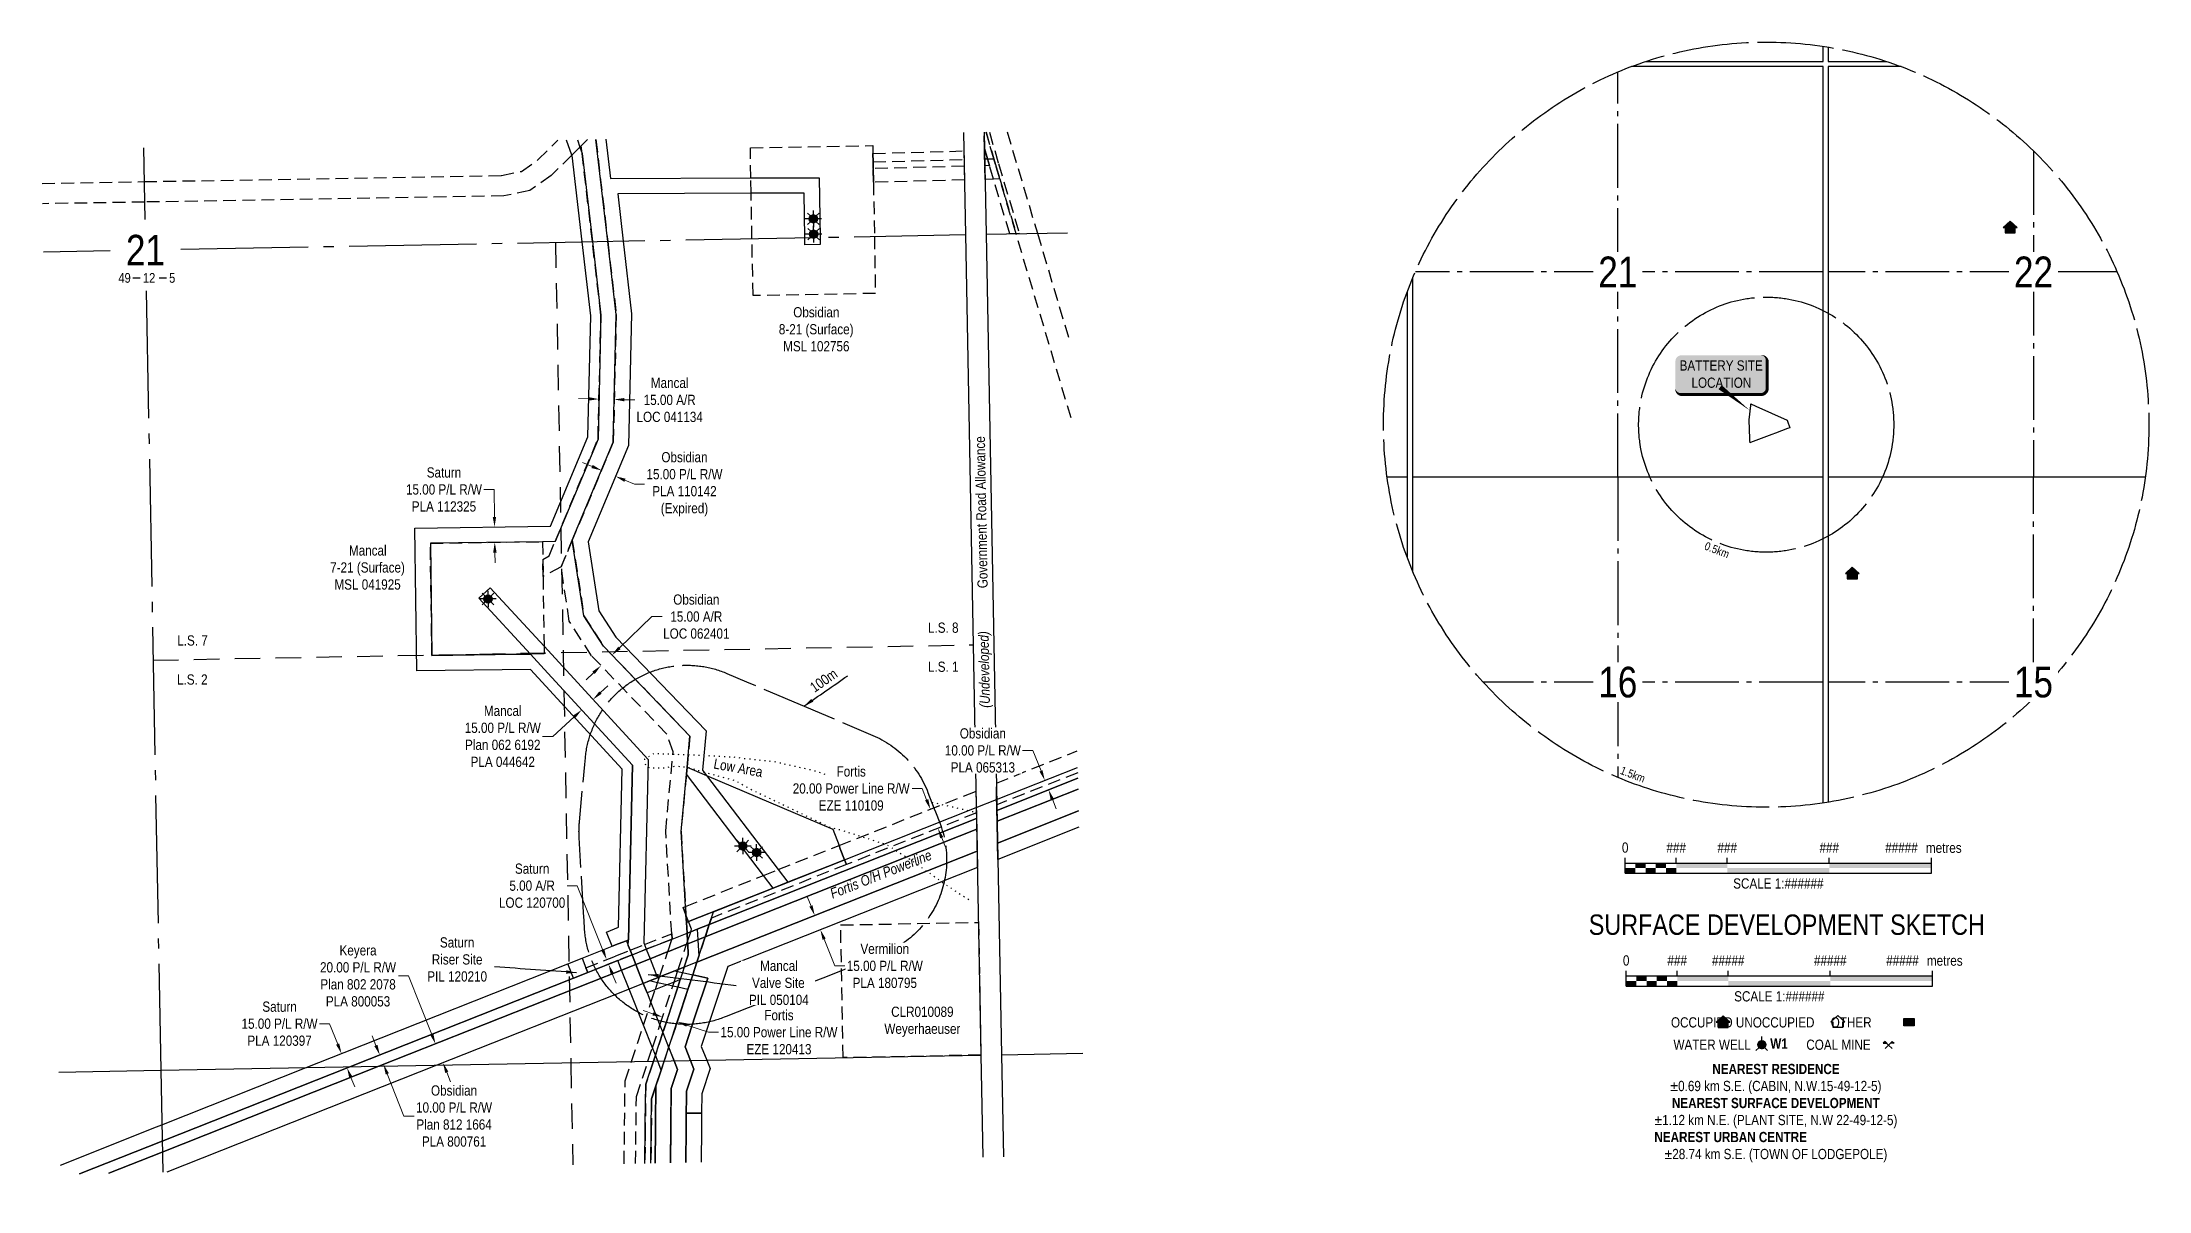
# Model space of a CAD drawing. Extents: x 586081 to 591608, y 5899207 to 5902904.
# Drawn here: x 586920 to 588985, y 5899207 to 5900333 of the extents above; entities that cross this region are included whole.
import ezdxf
from ezdxf.enums import TextEntityAlignment as Align

# ---------------------------------------------------------------- set-up
doc = ezdxf.new("R2010")
doc.units = 0
doc.header["$LTSCALE"] = 5
for name, pattern in [('foc-ACCESSROAD', [3.75, 2.5, -1.25]), ('foc-BUFFER', [16.75, 15, -1.75]), ('foc-FLOWLINE', [3.75, 2.5, -1.25]), ('foc-LSD', [8, 5, -3]), ('foc-QUARTERLINE', [33, 25, -3, 2, -3]), ('foc-TOPO', [1, 0.2, -0.8])]:
    doc.linetypes.add(name, pattern=pattern)
for name, color, linetype in [('10', 1, 'Continuous'), ('9', 3, 'Continuous'), ('AS-POWER', 104, 'foc-POWER'), ('AS-RESIDENCE', 14, 'Continuous'), ('AS-SYMBOL', 7, 'Continuous'), ('AUX-BUFFER', 7, 'foc-BUFFER'), ('C-AR', 13, 'foc-ACCESSROAD'), ('C-RW', 13, 'Continuous'), ('C-WS', 13, 'foc-ACCESSROAD'), ('C-WS-S', 13, 'Continuous'), ('CG-NOTES', 7, 'Continuous'), ('F-AR', 190, 'foc-ACCESSROAD'), ('F-EZE', 190, 'foc-FLOWLINE'), ('F-RW', 190, 'Continuous'), ('F-WS', 190, 'foc-ACCESSROAD'), ('F-WS-S', 190, 'Continuous'), ('L-ROAD-T', 7, 'Continuous'), ('L-SEC', 7, 'Continuous'), ('L-SECLBL', 7, 'Continuous'), ('L-SECQ', 8, 'foc-QUARTERLINE'), ('L-SECTION-LSD', 7, 'foc-LSD'), ('P-PROPOSED', 10, 'Continuous'), ('S-7', 6, 'Continuous'), ('T-LOW-AREA', 48, 'foc-TOPO'), ('T-LOW-AREA-T', 48, 'Continuous'), ('T-WATER-T', 170, 'Continuous')]:
    doc.layers.add(name, color=color, linetype=linetype)
for name, color, linetype, lineweight in [('C-AR-T', 13, 'Continuous', 9), ('C-RW-T', 13, 'Continuous', 9), ('C-WS-T', 13, 'Continuous', 9), ('F-AR-T', 190, 'Continuous', 9), ('F-EZE-T', 190, 'Continuous', 9), ('F-RW-T', 190, 'Continuous', 9), ('F-WS-T', 190, 'Continuous', 9), ('T-TEXT', 48, 'Continuous', 18)]:
    doc.layers.add(name, color=color, linetype=linetype, lineweight=lineweight)
doc.styles.add('100L', font='ARIALN.TTF', dxfattribs={"height": 11})
doc.styles.add('200', font='ARIALN.TTF', dxfattribs={"height": 25})
doc.styles.add('60L', font='ARIALN.TTF', dxfattribs={"height": 7.35})
doc.styles.add('80', font='ARIALN.TTF', dxfattribs={"height": 10})
doc.styles.add('80CG', font='ARIALN.TTF', dxfattribs={"height": 10})
doc.styles.add('80L', font='ARIALN.TTF', dxfattribs={"height": 10})
doc.styles.add('80LS', font='ARIALNI.TTF', dxfattribs={"height": 10})
doc.styles.add('BOLD', font='ARIALNB.TTF')
doc.styles.add('foc-LtypeFont', font='ARIALN.TTF', dxfattribs={"height": 7.35})
doc.styles.add('SIMPLEX', font='ARIALN.TTF')
doc.linetypes.add('foc-POWER', pattern='A,6,-1,["P",foc-LtypeFont,S=0.2,R=0,X=-0.625,Y=-0.75],-1.24,4', length=12.24)
doc.linetypes.add('foc-POWER-NOLINE', pattern='A,0,-4,["P",foc-LtypeFont,S=0.2,R=0,X=-0.625,Y=-0.75],-8.24', length=12.24)
doc.dimstyles.new('CG2011', dxfattribs={"dimscale": 5, "dimtxt": 9, "dimasz": 2, "dimexe": 0.2, "dimexo": 0.0625, "dimgap": 0.5, "dimtad": 0, "dimtih": 1, "dimtoh": 1, "dimzin": 0, "dimdsep": 46, "dimtxsty": '80CG', "dimcen": 0.1, "dimse1": 1, "dimse2": 1, "dimclrd": 256, "dimclrt": 256, "dimaunit": 1, "dimadec": 4, "dimazin": 0, "dimtfac": 0.06, "dimtofl": 0, "dimtmove": 0, "dimatfit": 1, "dimfxl": 0.2, "dimtolj": 1, "dimtzin": 0, "dimlwd": -1, "dimarcsym": 0})
doc.dimstyles.new('Compass 5 000', dxfattribs={"dimscale": 5, "dimtxt": 9, "dimasz": 2, "dimexe": 0.2, "dimexo": 0.0625, "dimgap": 0.5, "dimtad": 0, "dimtih": 1, "dimtoh": 1, "dimzin": 0, "dimdsep": 46, "dimtxsty": '80CG', "dimcen": 0.1, "dimse1": 1, "dimse2": 1, "dimclrd": 256, "dimclrt": 256, "dimaunit": 1, "dimadec": 4, "dimazin": 0, "dimtfac": 0.06, "dimtofl": 0, "dimtmove": 0, "dimatfit": 1, "dimfxl": 0.2, "dimtolj": 1, "dimtzin": 0, "dimlwd": -1, "dimarcsym": 0})

msp = doc.modelspace()

# ---------------------------------------------------------------- texts
at = {"char_height": 8, "attachment_point": 8, "rotation": 338.629081, "style": '60L'}
for s, insert in [('0.5km', (588559.944, 5899831.272)), ('1.5km', (588477.429, 5899611.262))]:
    msp.add_mtext_dynamic_manual_height_columns(s, width=28.39186, gutter_width=47.5, heights=[0], dxfattribs=dict(at, insert=insert))
at = {"color": 3, "insert": (588433.37, 5899477.82), "char_height": 20, "width": 390.0592, "attachment_point": 1, "style": '80CG'}
msp.add_mtext('\\pi2.39659;SURFACE DEVELOPMENT SKETCH', dxfattribs=at)
at = {"layer": 'AS-POWER', "insert": (587690.875, 5899502.454), "char_height": 10, "attachment_point": 1, "rotation": 21.631689, "style": '80L'}
msp.add_mtext_dynamic_manual_height_columns('\\pi0.22053;{\\fArial Narrow|b0|i1|c0|p34;Fortis O/H Powerline}', width=105.27735, gutter_width=50, heights=[0], dxfattribs=at)
at = {"layer": 'AUX-BUFFER', "insert": (587671.359, 5899703.174), "char_height": 10, "attachment_point": 1, "rotation": 34.841275, "style": '80L'}
msp.add_mtext_dynamic_manual_height_columns('100m', width=34.23455, gutter_width=225, heights=[0], dxfattribs=at)
at = {"layer": 'C-WS-T', "insert": (587641.794, 5900073.17), "char_height": 10, "attachment_point": 1, "style": '80L'}
msp.add_mtext_dynamic_manual_height_columns('\\pi14.39516;Obsidian\\P\\pi0.27851;8-21 (Surface)\\P\\pi4.52817;MSL 102756', width=72.62387, gutter_width=50, heights=[0], dxfattribs=at)
at = {"layer": 'CG-NOTES', "insert": (588412.325, 5899331.35), "char_height": 10, "width": 412.39943, "attachment_point": 1, "style": '80CG'}
msp.add_mtext('\\pi144.54897;{\\fArial Narrow|b1|i0|c0|p34;NEAREST RESIDENCE}\\P\\pi103.34842;±0.69 km S.E. (CABIN, N.W.15-49-12-5)\\P\\pi104.93096;{\\fArial Narrow|b1|i0|c0|p34;NEAREST SURFACE DEVELOPMENT}\\P\\pi87.75156;±1.12 km N.E. (PLANT SITE, N.W 22-49-12-5){\\fArial Narrow|b1|i0|c0|p34;\\P\\pi132.1547;NEAREST URBAN CENTRE}\\P\\pi97.61513;±28.74 km S.E. (TOWN OF LODGEPOLE)', dxfattribs=at)
at = {"layer": 'F-RW-T', "insert": (587289.817, 5899455.45), "char_height": 10, "attachment_point": 1, "style": '80L'}
msp.add_mtext_dynamic_manual_height_columns('\\pi20.09775;Saturn\\P\\pi12.17483;Riser Site\\P\\pi7.73076;PIL 120210', width=72.62387, gutter_width=50, heights=[0], dxfattribs=at)
at = {"layer": 'F-WS-T', "insert": (587202.094, 5899839.653), "char_height": 10, "attachment_point": 1, "style": '80L'}
msp.add_mtext_dynamic_manual_height_columns('\\pi18.68915;Mancal\\P\\pi0.31262;7-21 (Surface)\\P\\pi4.49407;MSL 041925', width=72.62387, gutter_width=50, heights=[0], dxfattribs=at)
at = {"layer": 'L-ROAD-T', "style": '80L'}
msp.add_text('Government Road Allowance', height=10, rotation=91.072578, dxfattribs=at).set_placement((587840.379, 5899872.122), align=Align.MIDDLE_CENTER)
at = {"layer": 'T-LOW-AREA-T', "insert": (587579.336, 5899630.851), "char_height": 10, "attachment_point": 1, "rotation": 349.721289, "style": '80L'}
msp.add_mtext_dynamic_manual_height_columns('Low Area', width=47.9854, gutter_width=50, heights=[0], dxfattribs=at)

# ---------------------------------------------------------------- blocks, each defined once
blk = doc.blocks.new('GAS')
h = blk.add_hatch(color=255)
h.dxf.hatch_style = 1
edge = h.paths.add_edge_path()
edge.add_arc((0, 0), 0.9, 0, 360)
for p, q in [((-0.81, 0), (-1.62, 0)), ((-0.57, 0.57), (-1.14, 1.14)), ((0, 0.81), (0, 1.62)), ((0.57, 0.57), (1.14, 1.14)), ((1.62, 0), (0.81, 0)), ((-0.57, -0.57), (-1.14, -1.14)), ((0, -0.81), (0, -1.62)), ((1.14, -1.14), (0.57, -0.57))]:
    blk.add_line(p, q)
blk.add_circle((0, 0), 0.8)
blk = doc.blocks.new('L-SECLBL')
at = {"layer": '9', "color": 7}
for p, q in [((-5.1, -27.8), (-12.3, -27.8)), ((20.7, -27.8), (13.5, -27.8))]:
    blk.add_line(p, q, dxfattribs=at)
at = {"layer": '10', "color": 2, "style": 'SIMPLEX'}
blk.add_attdef('SEC', text='', height=30, dxfattribs=at).set_placement((0, 0), align=Align.MIDDLE)
at = {"layer": '10', "color": 5, "style": '80L'}
blk.add_attdef('TWP', text='', height=9.5, dxfattribs=at).set_placement((-14.4, -27.4), align=Align.MIDDLE_RIGHT)
blk.add_attdef('RGE', text='', height=9.5, dxfattribs=at).set_placement((3.6, -27.4), align=Align.MIDDLE_CENTER)
blk.add_attdef('MER', text='', height=9.5, dxfattribs=at).set_placement((23.2, -27.4), align=Align.MIDDLE_LEFT)
blk = doc.blocks.new('*D372')
at = {"layer": 'F-EZE-T', "transparency": 16777216}
for p, q in [((587518.6, 5899380.4), (587509.1, 5899383.6)), ((587551.9, 5899369.4), (587573, 5899362.4)), ((587573, 5899362.4), (587583, 5899362.4))]:
    blk.add_line(p, q, dxfattribs=at)
for points in [[(587519.2, 5899382), (587518.1, 5899378.9), (587528.1, 5899377.3)], [(587552.5, 5899371), (587551.4, 5899367.8), (587542.5, 5899372.6)]]:
    blk.add_solid(points, dxfattribs=at)
at = {"layer": 'F-EZE-T', "transparency": 16777216, "insert": (587642.2, 5899362.4), "char_height": 10, "attachment_point": 5, "style": '80CG'}
blk.add_mtext('\\A1;Fortis\\P15.00 Power Line R/W\\PEZE 120413', dxfattribs=at)
blk = doc.blocks.new('*D373')
at = {"layer": 'F-EZE-T', "transparency": 16777216}
for p, q in [((587782.6, 5899601.3), (587772.6, 5899601.3)), ((587786.9, 5899590.3), (587782.6, 5899601.3)), ((587801.7, 5899553.1), (587805.4, 5899543.8))]:
    blk.add_line(p, q, dxfattribs=at)
for points in [[(587788.5, 5899590.9), (587785.4, 5899589.6), (587790.6, 5899581)], [(587803.2, 5899553.7), (587800.1, 5899552.5), (587798, 5899562.4)]]:
    blk.add_solid(points, dxfattribs=at)
at = {"layer": 'F-EZE-T', "transparency": 16777216, "insert": (587713, 5899601.3), "char_height": 10, "attachment_point": 5, "style": '80CG'}
blk.add_mtext('\\A1;Fortis\\P20.00 Power Line R/W\\PEZE 110109', dxfattribs=at)
blk = doc.blocks.new('*D375')
at = {"layer": 'F-AR-T', "transparency": 16777216}
for p, q in [((587455.8, 5899983.3), (587445.8, 5899983.5)), ((587490.8, 5899982.4), (587500.8, 5899982.2))]:
    blk.add_line(p, q, dxfattribs=at)
for points in [[(587455.8, 5899984.9), (587455.8, 5899981.6), (587465.8, 5899983)], [(587490.8, 5899984.1), (587490.8, 5899980.8), (587480.8, 5899982.7)]]:
    blk.add_solid(points, dxfattribs=at)
at = {"layer": 'F-AR-T', "transparency": 16777216, "insert": (587535.1, 5899982.2), "char_height": 10, "attachment_point": 5, "style": '80CG'}
blk.add_mtext('\\A1;Mancal\\P15.00 A/R\\PLOC 041134', dxfattribs=at)
blk = doc.blocks.new('*D376')
at = {"layer": 'C-AR-T', "transparency": 16777216}
for p, q in [((587485.8, 5899739.1), (587517.7, 5899769.8)), ((587517.7, 5899769.8), (587527.7, 5899769.8)), ((587460.6, 5899714.8), (587453.4, 5899707.9))]:
    blk.add_line(p, q, dxfattribs=at)
for points in [[(587484.7, 5899740.3), (587487, 5899737.9), (587478.6, 5899732.2)], [(587459.4, 5899716), (587461.7, 5899713.6), (587467.8, 5899721.8)]]:
    blk.add_solid(points, dxfattribs=at)
at = {"layer": 'C-AR-T', "transparency": 16777216, "insert": (587561.2, 5899769.8), "char_height": 10, "attachment_point": 5, "style": '80CG'}
blk.add_mtext('\\A1;Obsidian\\P15.00 A/R\\PLOC 062401', dxfattribs=at)
blk = doc.blocks.new('*D377')
at = {"layer": 'F-AR-T', "transparency": 16777216}
for p, q in [((587444.6, 5899506), (587434.6, 5899506)), ((587469.6, 5899442.9), (587444.6, 5899506)), ((587478.8, 5899419.7), (587482.5, 5899410.4))]:
    blk.add_line(p, q, dxfattribs=at)
for points in [[(587471.2, 5899443.5), (587468.1, 5899442.3), (587473.3, 5899433.6)], [(587480.4, 5899420.3), (587477.3, 5899419.1), (587475.2, 5899429)]]:
    blk.add_solid(points, dxfattribs=at)
at = {"layer": 'F-AR-T', "transparency": 16777216, "insert": (587400.3, 5899506), "char_height": 10, "attachment_point": 5, "style": '80CG'}
blk.add_mtext('\\A1;Saturn\\P5.00 A/R\\PLOC 120700', dxfattribs=at)
blk = doc.blocks.new('*D379')
at = {"layer": 'F-RW-T', "transparency": 16777216}
for p, q in [((587467.3, 5899695.3), (587474.6, 5899702.1)), ((587441.5, 5899671.6), (587420.6, 5899652.4)), ((587420.6, 5899652.4), (587410.6, 5899652.4))]:
    blk.add_line(p, q, dxfattribs=at)
for points in [[(587466.2, 5899696.5), (587468.4, 5899694.1), (587459.9, 5899688.5)], [(587440.4, 5899672.8), (587442.7, 5899670.4), (587448.9, 5899678.4)]]:
    blk.add_solid(points, dxfattribs=at)
at = {"layer": 'F-RW-T', "transparency": 16777216, "insert": (587371.5, 5899652.4), "char_height": 10, "attachment_point": 5, "style": '80CG'}
blk.add_mtext('\\A1;Mancal\\P15.00 P/L R/W\\PPlan 062 6192\\PPLA 044642', dxfattribs=at)
blk = doc.blocks.new('*D380')
at = {"layer": 'C-RW-T', "transparency": 16777216}
for p, q in [((587891, 5899638.6), (587881, 5899638.6)), ((587899, 5899618.6), (587891, 5899638.6)), ((587910.1, 5899590.7), (587913.7, 5899581.4))]:
    blk.add_line(p, q, dxfattribs=at)
for points in [[(587900.5, 5899619.2), (587897.5, 5899617.9), (587902.7, 5899609.3)], [(587911.6, 5899591.3), (587908.5, 5899590.1), (587906.4, 5899600)]]:
    blk.add_solid(points, dxfattribs=at)
at = {"layer": 'C-RW-T', "transparency": 16777216, "insert": (587842, 5899638.6), "char_height": 10, "attachment_point": 5, "style": '80CG', "bg_fill": 3, "box_fill_scale": 1.1, "bg_fill_color": 256, "bg_fill_true_color": 13158600, "bg_fill_transparency": 0}
blk.add_mtext('\\A1;Obsidian\\P10.00 P/L R/W\\PPLA 065313', dxfattribs=at)
blk = doc.blocks.new('*D381')
at = {"layer": 'C-RW-T', "transparency": 16777216}
for p, q in [((587459, 5899917), (587449.8, 5899920.8)), ((587491.3, 5899903.5), (587500.5, 5899899.6)), ((587500.5, 5899899.6), (587510.5, 5899899.6))]:
    blk.add_line(p, q, dxfattribs=at)
for points in [[(587459.7, 5899918.5), (587458.4, 5899915.4), (587468.3, 5899913.1)], [(587491.9, 5899905), (587490.7, 5899901.9), (587482.1, 5899907.3)]]:
    blk.add_solid(points, dxfattribs=at)
at = {"layer": 'C-RW-T', "transparency": 16777216, "insert": (587549.6, 5899899.6), "char_height": 10, "attachment_point": 5, "style": '80CG'}
blk.add_mtext('\\A1;Obsidian\\P15.00 P/L R/W\\PPLA 110142\\P(Expired)', dxfattribs=at)
blk = doc.blocks.new('*D382')
at = {"layer": 'F-RW-T', "transparency": 16777216}
for p, q in [((587363, 5899894.4), (587353, 5899894.4)), ((587363.3, 5899867.6), (587363, 5899894.4)), ((587363.8, 5899832.6), (587364, 5899822.6))]:
    blk.add_line(p, q, dxfattribs=at)
for points in [[(587365, 5899867.6), (587361.7, 5899867.6), (587363.5, 5899857.6)], [(587365.5, 5899832.6), (587362.1, 5899832.6), (587363.7, 5899842.6)]]:
    blk.add_solid(points, dxfattribs=at)
at = {"layer": 'F-RW-T', "transparency": 16777216, "insert": (587313.9, 5899894.4), "char_height": 10, "attachment_point": 5, "style": '80CG'}
blk.add_mtext('\\A1;Saturn\\P15.00 P/L R/W\\PPLA 112325', dxfattribs=at)
blk = doc.blocks.new('*D383')
at = {"layer": 'F-RW-T', "transparency": 16777216}
for p, q in [((587201.8, 5899370.7), (587191.8, 5899370.7)), ((587209.8, 5899350.7), (587201.8, 5899370.7)), ((587222.7, 5899318.1), (587226.4, 5899308.8))]:
    blk.add_line(p, q, dxfattribs=at)
for points in [[(587211.3, 5899351.3), (587208.2, 5899350.1), (587213.5, 5899341.4)], [(587224.2, 5899318.8), (587221.1, 5899317.5), (587219, 5899327.4)]]:
    blk.add_solid(points, dxfattribs=at)
at = {"layer": 'F-RW-T', "transparency": 16777216, "insert": (587152.8, 5899370.7), "char_height": 10, "attachment_point": 5, "style": '80CG'}
blk.add_mtext('\\A1;Saturn\\P15.00 P/L R/W\\PPLA 120397', dxfattribs=at)
blk = doc.blocks.new('*D385')
at = {"layer": 'F-RW-T', "transparency": 16777216}
for p, q in [((587673.6, 5899486.1), (587669.9, 5899495.4)), ((587686.5, 5899453.6), (587696.8, 5899427.4)), ((587696.8, 5899427.4), (587706.8, 5899427.4))]:
    blk.add_line(p, q, dxfattribs=at)
for points in [[(587675.1, 5899486.8), (587672, 5899485.5), (587677.2, 5899476.9)], [(587688, 5899454.2), (587684.9, 5899453), (587682.8, 5899462.9)]]:
    blk.add_solid(points, dxfattribs=at)
at = {"layer": 'F-RW-T', "transparency": 16777216, "insert": (587745.9, 5899427.4), "char_height": 10, "attachment_point": 5, "style": '80CG', "bg_fill": 3, "box_fill_scale": 1.1, "bg_fill_color": 256, "bg_fill_true_color": 13158600, "bg_fill_transparency": 0}
blk.add_mtext('\\A1;Vermilion\\P15.00 P/L R/W\\PPLA 180795', dxfattribs=at)
blk = doc.blocks.new('*D386')
at = {"layer": 'F-RW-T', "transparency": 16777216}
for p, q in [((587279.2, 5899417.6), (587269.2, 5899417.6)), ((587301.9, 5899360.3), (587279.2, 5899417.6)), ((587316.6, 5899323.1), (587320.3, 5899313.9))]:
    blk.add_line(p, q, dxfattribs=at)
for points in [[(587303.5, 5899360.9), (587300.4, 5899359.7), (587305.6, 5899351)], [(587318.2, 5899323.8), (587315.1, 5899322.5), (587313, 5899332.4)]]:
    blk.add_solid(points, dxfattribs=at)
at = {"layer": 'F-RW-T', "transparency": 16777216, "insert": (587229.7, 5899417.6), "char_height": 10, "attachment_point": 5, "style": '80CG'}
blk.add_mtext('\\A1;Keyera\\P20.00 P/L R/W\\PPlan 802 2078\\PPLA 800053', dxfattribs=at)
blk = doc.blocks.new('*D387')
at = {"layer": 'C-RW-T', "transparency": 16777216}
for p, q in [((587247.3, 5899349.4), (587243.6, 5899358.7)), ((587258.3, 5899321.5), (587274.7, 5899280.2)), ((587274.7, 5899280.2), (587284.7, 5899280.2))]:
    blk.add_line(p, q, dxfattribs=at)
for points in [[(587248.8, 5899350), (587245.7, 5899348.8), (587251, 5899340.1)], [(587259.9, 5899322.2), (587256.8, 5899320.9), (587254.7, 5899330.8)]]:
    blk.add_solid(points, dxfattribs=at)
at = {"layer": 'C-RW-T', "transparency": 16777216, "insert": (587323.8, 5899280.2), "char_height": 10, "attachment_point": 5, "style": '80CG'}
blk.add_mtext('\\A1;Obsidian\\P10.00 P/L R/W\\PPlan 812 1664\\PPLA 800761', dxfattribs=at)
blk = doc.blocks.new('*U399')
at = {"color": 0}
for p, q in [((-150, 0), (-150, 15)), ((-150, 10), (150.2, 10)), ((-150, 0), (150.2, 0)), ((-100, 10), (-100, 15)), ((-50, 10), (-50, 15)), ((50, 10), (50, 15)), ((150.2, 0), (150.2, 15))]:
    blk.add_line(p, q, dxfattribs=at)
for points in [[(-150, 5), (-140, 5), (-150, 0), (-140, 0)], [(-140, 10), (-130, 10), (-140, 5), (-130, 5)], [(-130, 5), (-120, 5), (-130, 0), (-120, 0)], [(-120, 10), (-110, 10), (-120, 5), (-110, 5)], [(-110, 5), (-100, 5), (-110, 0), (-100, 0)], [(-100, 10), (-50, 10), (-100, 5), (-50, 5)], [(-50, 5), (50, 5), (-50, 0), (50, 0)], [(50, 10), (150.2, 10), (50, 5), (150.2, 5)]]:
    blk.add_solid(points, dxfattribs=at)
at = {"color": 0, "style": '80'}
blk.add_text('metres', height=10, dxfattribs=at).set_placement((162.2, 20), align=Align.CENTER)
at = {"color": 0, "char_height": 10, "style": '80'}
for s, insert, attachment_point in [('0', (-150, 30.2), 2), ('###', (-100, 30.2), 2), ('###', (-50, 30.2), 2), ('###', (50, 30.2), 2), ('#####', (136.7, 30.2), 3), ('SCALE 1:######', (0.1, -5), 2)]:
    blk.add_mtext(s, dxfattribs=dict(at, insert=insert, attachment_point=attachment_point))
blk = doc.blocks.new('*U286')
at = {"color": 0}
for p, q in [((-150, 0), (-150, 15)), ((-150, 10), (150.2, 10)), ((-150, 0), (150.2, 0)), ((-100, 10), (-100, 15)), ((-50, 10), (-50, 15)), ((50, 10), (50, 15)), ((150.2, 0), (150.2, 15))]:
    blk.add_line(p, q, dxfattribs=at)
for points in [[(-150, 5), (-140, 5), (-150, 0), (-140, 0)], [(-140, 10), (-130, 10), (-140, 5), (-130, 5)], [(-130, 5), (-120, 5), (-130, 0), (-120, 0)], [(-120, 10), (-110, 10), (-120, 5), (-110, 5)], [(-110, 5), (-100, 5), (-110, 0), (-100, 0)], [(-100, 10), (-50, 10), (-100, 5), (-50, 5)], [(-50, 5), (50, 5), (-50, 0), (50, 0)], [(50, 10), (150.2, 10), (50, 5), (150.2, 5)]]:
    blk.add_solid(points, dxfattribs=at)
at = {"color": 0, "style": '80'}
blk.add_text('metres', height=10, dxfattribs=at).set_placement((162.2, 20), align=Align.CENTER)
at = {"color": 0, "char_height": 10, "style": '80'}
for s, insert, attachment_point in [('0', (-150, 30.2), 2), ('###', (-100, 30.2), 2), ('#####', (-50, 30.2), 2), ('#####', (50, 30.2), 2), ('#####', (136.7, 30.2), 3), ('SCALE 1:######', (0.1, -5), 2)]:
    blk.add_mtext(s, dxfattribs=dict(at, insert=insert, attachment_point=attachment_point))
blk = doc.blocks.new('res_abd')
at = {"color": 14}
blk.add_lwpolyline([(-1.13, -0.57), (-1.13, -1.62), (0.87, -1.62), (0.87, -0.57), (1.22, -0.57), (-0.13, 0.69), (-1.49, -0.57)], close=True, dxfattribs=at)
blk = doc.blocks.new('res_other')
blk.add_hatch(color=14).paths.add_polyline_path([(-1.09, 0.73), (0.91, 0.73), (0.91, -0.69), (-1.09, -0.69)])
at = {"color": 14}
blk.add_lwpolyline([(-1.09, 0.73), (0.91, 0.73), (0.91, -0.69), (-1.09, -0.69)], close=True, dxfattribs=at)
blk = doc.blocks.new('res_occ')
for points in [[(0.1, 0.89), (-1.26, -0.37), (1.46, -0.37)], [(-0.9, -1.43), (1.1, -1.43), (1.1, -0.37), (-0.9, -0.37)]]:
    blk.add_hatch(color=14).paths.add_polyline_path(points)
at = {"color": 14}
for points in [[(0.1, 0.89), (-1.26, -0.37), (1.46, -0.37)], [(-0.9, -1.43), (1.1, -1.43), (1.1, -0.37), (-0.9, -0.37)]]:
    blk.add_lwpolyline(points, close=True, dxfattribs=at)
blk = doc.blocks.new('WAT')
h = blk.add_hatch(color=255)
h.dxf.hatch_style = 1
edge = h.paths.add_edge_path()
edge.add_arc((0, 0), 0.9, 0, 360)
at = {"color": 170}
for p, q in [((0, 0.82), (0, 1.63)), ((-0.58, -0.58), (-1.15, -1.15)), ((0.58, -0.58), (1.15, -1.15))]:
    blk.add_line(p, q, dxfattribs=at)
blk.add_circle((0, 0), 0.8, dxfattribs=at)
blk = doc.blocks.new('Mine')
at = {"layer": 'AS-SYMBOL'}
h = blk.add_hatch(color=161, dxfattribs=at)
h.dxf.hatch_style = 1
h.paths.add_polyline_path([(-0.71, 0.71), (-1.06, 0.35), (-0.35, 0.35)])
h = blk.add_hatch(color=161, dxfattribs=at)
h.dxf.hatch_style = 1
h.paths.add_polyline_path([(0.71, 0.71), (0.35, 0.35), (1.06, 0.35)])
at = {"layer": 'AS-SYMBOL', "color": 161}
for p, q in [((-0.71, 0.71), (-1.06, 0.35)), ((-1.06, 0.35), (-0.35, 0.35)), ((-0.71, 0.71), (0, 0)), ((0, 0), (-0.71, -0.71)), ((0, 0), (0.71, 0.71)), ((0, 0), (0.71, -0.71)), ((1.06, 0.35), (0.35, 0.35)), ((0.71, 0.71), (1.06, 0.35))]:
    blk.add_line(p, q, dxfattribs=at)
blk = doc.blocks.new('*U319')
at = {"layer": 'AS-RESIDENCE', "color": 14}
blk.add_lwpolyline([(130, -1.3), (140, -1.3), (140, -8.5), (130, -8.5)], close=True, dxfattribs=at)
at = {"layer": 'AS-RESIDENCE', "xscale": 5, "yscale": 5, "zscale": 5}
for name, p in [('res_occ', (-47.7, -2.9)), ('res_abd', (65.9, -1.7)), ('res_other', (135.5, -5))]:
    blk.add_blockref(name, p, dxfattribs=at)
at = {"layer": 'AS-SYMBOL', "color": 161, "xscale": 5, "yscale": 5, "zscale": 5}
blk.add_blockref('Mine', (115, -27.2), dxfattribs=at)
at = {"layer": 'F-WS-S', "xscale": 5, "yscale": 5, "zscale": 5}
blk.add_blockref('WAT', (-9.3, -26.9), dxfattribs=at)
at = {"layer": 'CG-NOTES', "char_height": 12, "style": '80CG'}
for s, insert, width, attachment_point in [('{\\H0.83333x;OCCUPIED^IUNOCCUPIED^I    OTHER}', (0, 0), 324.707, 2), ('\\pi0.13844;{\\H0.83333x;WATER WELL}', (-96, -21.9), 75.427, 1), ('\\pi0.33285;{\\H0.83333x;COAL MINE}', (34, -21.9), 62.521, 1)]:
    blk.add_mtext(s, dxfattribs=dict(at, insert=insert, width=width, attachment_point=attachment_point))
at = {"layer": 'T-WATER-T', "style": 'BOLD'}
blk.add_text('W1', height=10, dxfattribs=at).set_placement((-1, -30.8))
blk = doc.blocks.new('*U371')
h = blk.add_hatch(color=255)
edge = h.paths.add_edge_path()
edge.add_line((-39, -20), (39, -20))
edge.add_arc((39, -14), 6, 270, 360)
edge.add_line((45, -14), (45, 12.5))
edge.add_arc((39, 12.5), 6, 0, 90)
edge.add_line((39, 18.5), (-39, 18.5))
edge.add_arc((-39, 12.5), 6, 90, 180)
edge.add_line((-45, 12.5), (-45, -14))
edge.add_arc((-39, -14), 6, 180, 270)
at = {"color": 14, "flags": 128}
blk.add_lwpolyline([(-39, -20, 3, 3, 0), (39, -20, 3, 3, 0.414214), (45, -14, 3, 3, 0), (45, 12.5, 3, 0, 0.414214), (39, 18.5, 0, 0, 0), (-39, 18.5, 0, 0, 0.414214), (-45, 12.5, 0, 0, 0), (-45, -14, 0, 3, 0.414214)], format="xyseb", close=True, dxfattribs=at)
at = {"color": 14, "style": '80'}
blk.add_attdef('ENTER_TEXT_001', (-26.8, -4.9), '', height=10, dxfattribs=at)

# ---------------------------------------------------------------- dimensions: what is measured, and where the dimension line sits
at = {"layer": 'C-AR-T'}
dim = msp.add_linear_dim(base=(587478.616, 5899732.157), p1=(587484.268, 5899704.632), p2=(587495.082, 5899715.026), angle=43.866498, text='Obsidian\\P15.00 A/R\\PLOC 062401', dimstyle='Compass 5 000', dxfattribs=at)
dim.commit()
dim.dimension.update_dxf_attribs({"geometry": '*D376', "text_midpoint": (587561.24, 5899769.751), "dimtype": 161})
at = {"layer": 'C-RW-T'}
for base, p1, p2, angle, text, picture, middle in [((587482.079, 5899907.329), (587470.267, 5899917.881), (587484.076, 5899912.104), 337.29664, 'Obsidian\\P15.00 P/L R/W\\PPLA 110142\\P(Expired)', '*D381', (587549.615, 5899899.61)), ((587254.658, 5899330.833), (587256.217, 5899342.201), (587259.9, 5899332.91), 291.624776, 'Obsidian\\P10.00 P/L R/W\\PPlan 812 1664\\PPLA 800761', '*D387', (587323.805, 5899280.228))]:
    dim = msp.add_linear_dim(base=base, p1=p1, p2=p2, angle=angle, text=text, dimstyle='Compass 5 000', dxfattribs=at)
    dim.commit()
    dim.dimension.update_dxf_attribs({"geometry": picture, "text_midpoint": middle, "dimtype": 161})
at = {"layer": 'F-AR-T'}
dim = msp.add_aligned_dim(p1=(587465.919, 5899988.369), p2=(587480.922, 5899988.016), distance=-5.339, text='Mancal\\P15.00 A/R\\PLOC 041134', dimstyle='Compass 5 000', dxfattribs=at)
dim.commit()
dim.dimension.update_dxf_attribs({"geometry": '*D375', "text_midpoint": (587535.081, 5899982.208)})
dim = msp.add_linear_dim(base=(587473.315, 5899433.637), p1=(587475.105, 5899428.965), p2=(587473.262, 5899433.616), angle=111.618824, text='Saturn\\P5.00 A/R\\PLOC 120700', dimstyle='Compass 5 000', dxfattribs=at)
dim.commit()
dim.dimension.update_dxf_attribs({"geometry": '*D377', "text_midpoint": (587400.345, 5899506.004), "dimtype": 161})
at = {"layer": 'F-EZE-T'}
dim = msp.add_linear_dim(base=(587542.451, 5899372.558), p1=(587531.117, 5899386.313), p2=(587545.435, 5899381.574), angle=341.686299, text='Fortis\\P15.00 Power Line R/W\\PEZE 120413', dimstyle='Compass 5 000', dxfattribs=at)
dim.commit()
dim.dimension.update_dxf_attribs({"geometry": '*D372', "text_midpoint": (587642.18, 5899362.434), "dimtype": 161})
at = {"layer": 'F-RW-T'}
for base, p1, p2, angle, text, picture, middle in [((587363.473, 5899857.62), (587374.246, 5899842.758), (587374.041, 5899857.764), 90.783131, 'Saturn\\P15.00 P/L R/W\\PPLA 112325', '*D382', (587313.884, 5899894.407)), ((587448.883, 5899678.368), (587482.509, 5899663.952), (587471.473, 5899653.803), 222.602434, 'Mancal\\P15.00 P/L R/W\\PPlan 062 6192\\PPLA 044642', '*D379', (587371.511, 5899652.355)), ((587312.964, 5899332.444), (587234.304, 5899322.764), (587241.671, 5899304.181), 291.624826, 'Keyera\\P20.00 P/L R/W\\PPlan 802 2078\\PPLA 800053', '*D386', (587229.65, 5899417.641)), ((587213.463, 5899341.402), (587257.781, 5899342.821), (587252.242, 5899356.784), 111.636526, 'Saturn\\P15.00 P/L R/W\\PPLA 120397', '*D383', (587152.763, 5899370.68))]:
    dim = msp.add_linear_dim(base=base, p1=p1, p2=p2, angle=angle, text=text, dimstyle='Compass 5 000', dxfattribs=at)
    dim.commit()
    dim.dimension.update_dxf_attribs({"geometry": picture, "text_midpoint": middle, "dimtype": 161})

# ---------------------------------------------------------------- linework, layer by layer
at = {"color": 14, "flags": 128}
msp.add_lwpolyline([(588593.899, 5899971.667, 0, 5.004, 0), (588564.475, 5899994.704, 0, 0, 0)], format="xyseb", dxfattribs=at)
at = {"layer": 'AS-POWER', "linetype": 'foc-POWER-NOLINE'}
msp.add_line((587516.724, 5899233.967), (587516.724, 5899233.969), dxfattribs=at)
at = {"layer": 'AS-POWER', "linetype": 'foc-POWER-NOLINE', "flags": 128}
msp.add_lwpolyline([(587516.724, 5899233.969), (587517.413, 5899297.042), (587526.825, 5899325.345), (587534.136, 5899347.612), (587552.999, 5899404.405), (587557.72, 5899418.656), (587561.754, 5899431.046), (587569.94, 5899455.82), (587573.93, 5899468.037), (587578.01, 5899480.532), (587706.498, 5899531.47), (587835.559, 5899582.652), (587855.522, 5899590.567), (587934.839, 5899622.012)], dxfattribs=at)
at = {"layer": 'AUX-BUFFER'}
for radius in [375, 125]:
    msp.add_circle((588609.649, 5899957.958), radius, dxfattribs=at)
at = {"layer": 'C-AR'}
msp.add_lwpolyline([(587490.467, 5899233.478), (587491.395, 5899314.751), (587497.642, 5899333.612), (587509.427, 5899369.2), (587516.772, 5899391.382), (587521.059, 5899404.327), (587523.234, 5899410.895), (587525.109, 5899416.557), (587533.032, 5899440.483), (587533.301, 5899441.294), (587537.395, 5899453.649), (587537.125, 5899458.939), (587531.193, 5899559.566), (587538.446, 5899637.344), (587532.444, 5899654.51), (587458.549, 5899731.389), (587436.759, 5899765.285), (587428.667, 5899818.589), (587439.689, 5899844.896), (587451.1, 5899770.715), (587470.376, 5899740.729), (587554.947, 5899652.744), (587552.091, 5899622.124), (587551.465, 5899615.403), (587546.233, 5899559.31), (587550.577, 5899485.691), (587551.058, 5899477.541), (587551.501, 5899470.021), (587552.129, 5899459.384), (587552.603, 5899451.35), (587552.742, 5899449.001), (587553.374, 5899438.289), (587549.358, 5899426.17), (587547.619, 5899420.925), (587545.299, 5899413.93), (587542.935, 5899406.6), (587532.913, 5899375.535), (587528.43, 5899361.994), (587521.086, 5899339.811), (587519.169, 5899334.014), (587511.652, 5899311.315), (587511.223, 5899273.508), (587511.166, 5899268.512), (587510.772, 5899233.857)], dxfattribs=at)
at = {"layer": 'C-RW'}
for points in [[(587472.487, 5900237.673), (587476.959, 5900199.222), (587614.676, 5900199.774), (587681.499, 5900200.043), (587682.566, 5900141.564), (587682.692, 5900134.673), (587667.694, 5900134.399), (587667.569, 5900141.283), (587666.772, 5900184.984), (587614.948, 5900184.775), (587484.332, 5900184.252), (587489.56, 5900137.957), (587497.622, 5900066.579), (587494.666, 5899937.416), (587455.223, 5899843.137), (587465.678, 5899775.616), (587482.475, 5899749.562), (587570.88, 5899657.766), (587567.319, 5899619.184), (587571.296, 5899613.956), (587641.447, 5899521.749), (587650.836, 5899509.408), (587636.356, 5899503.666), (587626.979, 5899516.009), (587551.465, 5899615.403), (587552.091, 5899622.124), (587554.947, 5899652.744), (587470.376, 5899740.729), (587451.1, 5899770.715), (587439.689, 5899844.896), (587479.807, 5899940.653), (587482.755, 5900065.875), (587474.403, 5900137.675), (587462.795, 5900237.492)], [(587935.039, 5899611.329), (587855.722, 5899579.884), (587855.621, 5899585.254), (587855.522, 5899590.567), (587934.839, 5899622.012)], [(587935.239, 5899600.652), (587855.922, 5899569.21), (587855.722, 5899579.883), (587935.039, 5899611.327)], [(586956.903, 5899223.541), (587037.683, 5899255.572), (587221.592, 5899328.476), (587440.856, 5899415.388), (587454.813, 5899420.922), (587484.286, 5899432.605), (587498.232, 5899438.136), (587512.171, 5899443.66), (587537.395, 5899453.649), (587552.129, 5899459.384), (587555.73, 5899460.813), (587562.174, 5899463.37), (587573.93, 5899468.037), (587835.759, 5899571.969), (587835.959, 5899561.295), (587569.94, 5899455.82), (587562.746, 5899452.967), (587552.742, 5899449.001), (587551.689, 5899448.584), (587533.301, 5899441.294), (587532.791, 5899441.092), (587515.835, 5899434.369), (587501.907, 5899428.847), (587487.965, 5899423.322), (587250.049, 5899329.005), (587037.882, 5899244.898), (586985.356, 5899224.071)], [(587510.772, 5899233.857), (587511.166, 5899268.512), (587511.223, 5899273.508), (587511.652, 5899311.315), (587519.169, 5899334.014), (587521.086, 5899339.811), (587528.43, 5899361.994), (587532.913, 5899375.535), (587542.935, 5899406.6), (587545.299, 5899413.93), (587539.479, 5899411.623), (587532.526, 5899408.869), (587521.059, 5899404.327), (587512.917, 5899401.101), (587509.276, 5899410.278), (587515.231, 5899412.64), (587523.208, 5899415.804), (587525.109, 5899416.557), (587540.205, 5899422.541), (587543.519, 5899423.854), (587549.358, 5899426.17), (587553.374, 5899438.289), (587552.742, 5899449.001), (587552.603, 5899451.35), (587552.129, 5899459.384), (587555.73, 5899460.813), (587562.174, 5899463.37), (587562.746, 5899452.967), (587563.744, 5899436.846), (587561.754, 5899431.046), (587557.723, 5899418.659), (587552.999, 5899404.405), (587545.969, 5899383.186), (587541.511, 5899369.718), (587540.321, 5899366.121), (587534.068, 5899347.785), (587529.716, 5899334.211), (587526.825, 5899325.345), (587521.638, 5899309.68), (587521.23, 5899273.4), (587521.174, 5899268.402), (587520.789, 5899234.043)]]:
    msp.add_lwpolyline(points, dxfattribs=at)
msp.add_lwpolyline([(587555.73, 5899460.813), (587552.129, 5899459.384), (587551.501, 5899470.021), (587553.696, 5899470.892), (587636.356, 5899503.666), (587650.836, 5899509.408), (587697.537, 5899527.924), (587706.498, 5899531.47), (587835.559, 5899582.652), (587835.659, 5899577.33), (587835.759, 5899571.969), (587573.93, 5899468.037), (587562.174, 5899463.37), (587555.73, 5899460.813)], close=True, dxfattribs=at)
at = {"layer": 'C-WS'}
msp.add_lwpolyline([(587735.721, 5900142.558), (587736.734, 5900086.618), (587616.766, 5900084.42), (587615.753, 5900140.314), (587614.948, 5900184.775), (587614.676, 5900199.774), (587614.14, 5900229.399), (587734.108, 5900231.589), (587734.247, 5900223.904), (587734.399, 5900215.524), (587734.519, 5900208.913), (587734.766, 5900195.526), (587735.721, 5900142.558)], close=True, dxfattribs=at)
at = {"layer": 'F-AR'}
for points in [[(587928.427, 5899964.53), (587874.566, 5900145.148), (587858.562, 5900198.811), (587854.322, 5900213.029), (587852.68, 5900218.69), (587845.158, 5900244.624)], [(587865.79, 5900245.008), (587895.456, 5900145.534), (587927.019, 5900039.692)], [(586920.126, 5900194.485), (587020.112, 5900196.186), (587370.288, 5900202.142), (587389.847, 5900206.249), (587406.195, 5900217.743), (587425.556, 5900236.798)], [(587454.596, 5900237.339), (587448.412, 5900231.253), (587447.136, 5900229.997), (587439.263, 5900222.247), (587419.04, 5900202.343), (587397.978, 5900187.534), (587372.531, 5900182.191), (587020.486, 5900176.203), (586920.5, 5900174.503)], [(587462.795, 5900237.492), (587474.403, 5900137.675), (587482.755, 5900065.875), (587479.807, 5899940.653), (587439.689, 5899844.896), (587428.667, 5899818.589), (587411.024, 5899808.973), (587410.793, 5899825.937), (587416.862, 5899829.246), (587422.801, 5899843.422), (587464.871, 5899943.839), (587467.727, 5900065.182), (587459.327, 5900137.393), (587449.263, 5900223.939), (587448.412, 5900231.253), (587454.596, 5900237.339)]]:
    msp.add_lwpolyline(points, dxfattribs=at)
for points in [[(587824.033, 5900197.896), (587734.778, 5900195.526), (587734.523, 5900208.913), (587734.399, 5900215.524), (587823.656, 5900217.892), (587823.781, 5900211.288), (587824.033, 5900197.896)], [(587852.349, 5900198.647), (587844.134, 5900198.429), (587843.882, 5900211.822), (587843.785, 5900216.944), (587843.757, 5900218.426), (587846.486, 5900218.497), (587852.667, 5900218.681), (587854.322, 5900213.029), (587858.562, 5900198.811), (587852.349, 5900198.647)], [(587484.286, 5899432.605), (587454.813, 5899420.922), (587452.968, 5899425.573), (587482.443, 5899437.255), (587496.389, 5899442.786), (587510.322, 5899448.313), (587537.125, 5899458.939), (587537.395, 5899453.649), (587512.171, 5899443.66), (587498.231, 5899438.134), (587484.286, 5899432.605)]]:
    msp.add_lwpolyline(points, close=True, dxfattribs=at)
at = {"layer": 'F-EZE'}
for points in [[(587848.416, 5900244.684), (587857.34, 5900213.917), (587877.829, 5900145.209), (587874.566, 5900145.148), (587868.335, 5900145.033), (587852.349, 5900198.647), (587848.566, 5900211.338), (587848.387, 5900211.943), (587846.486, 5900218.497), (587843.566, 5900228.559), (587843.264, 5900244.588)], [(587845.158, 5900244.624), (587852.68, 5900218.69), (587854.322, 5900213.029), (587858.562, 5900198.811), (587874.566, 5900145.149), (587868.335, 5900145.033), (587852.348, 5900198.647), (587848.564, 5900211.337), (587848.387, 5900211.943), (587846.486, 5900218.497), (587843.566, 5900228.563), (587843.264, 5900244.588)], [(587934.938, 5899616.741), (587855.621, 5899585.254), (587855.522, 5899590.567), (587855.222, 5899606.605), (587907.465, 5899627.344), (587934.538, 5899638.091)], [(587501.727, 5899233.688), (587502.446, 5899299.534), (587513.804, 5899333.914), (587518.176, 5899347.146), (587525.512, 5899369.35), (587538.163, 5899407.641), (587539.479, 5899411.623), (587542.891, 5899421.955), (587543.519, 5899423.854), (587551.689, 5899448.584), (587552.603, 5899451.35), (587555.73, 5899460.813), (587556.623, 5899463.517), (587553.696, 5899470.892), (587551.058, 5899477.541), (587548.198, 5899484.747), (587550.577, 5899485.691), (587626.979, 5899516.009), (587641.447, 5899521.749), (587701.108, 5899545.424), (587702.308, 5899542.315), (587706.498, 5899531.47), (587708.312, 5899526.776), (587575.961, 5899474.257), (587573.93, 5899468.037), (587569.94, 5899455.82), (587563.744, 5899436.846), (587561.754, 5899431.046), (587557.723, 5899418.659), (587552.999, 5899404.405), (587545.969, 5899383.186), (587541.511, 5899369.718), (587540.321, 5899366.121), (587534.068, 5899347.785), (587529.716, 5899334.211), (587526.825, 5899325.345), (587521.638, 5899309.68), (587517.413, 5899297.042), (587517.155, 5899273.444), (587517.101, 5899268.447), (587516.724, 5899233.967)]]:
    msp.add_lwpolyline(points, dxfattribs=at)
for points in [[(587823.781, 5900211.288), (587734.52, 5900208.913), (587734.399, 5900215.524), (587734.247, 5900223.904), (587823.089, 5900226.268), (587823.498, 5900226.279), (587823.656, 5900217.892), (587823.781, 5900211.288)], [(587848.387, 5900211.943), (587843.882, 5900211.822), (587843.785, 5900216.944), (587843.757, 5900218.426), (587843.743, 5900219.201), (587843.665, 5900223.306), (587843.566, 5900228.559), (587846.486, 5900218.497), (587848.387, 5900211.943)], [(587835.659, 5899577.33), (587708.312, 5899526.776), (587706.498, 5899531.47), (587702.308, 5899542.315), (587701.108, 5899545.424), (587835.259, 5899598.679), (587835.559, 5899582.652), (587835.659, 5899577.33)]]:
    msp.add_lwpolyline(points, close=True, dxfattribs=at)
at = {"layer": 'F-RW'}
for points in [[(587444.625, 5900237.154), (587447.136, 5900229.997), (587449.263, 5900223.939), (587459.327, 5900137.393), (587467.727, 5900065.182), (587464.871, 5899943.839), (587422.801, 5899843.422), (587410.555, 5899843.254), (587300.566, 5899841.751), (587302.071, 5899731.76), (587385.145, 5899732.896), (587391.893, 5899732.989), (587398.567, 5899733.081), (587412.199, 5899718.258), (587498.743, 5899624.15), (587494.686, 5899452.949), (587492.706, 5899452.085), (587484.562, 5899448.914), (587478.719, 5899446.627), (587473.198, 5899460.567), (587484.969, 5899465.229), (587488.646, 5899620.35), (587398.775, 5899718.075), (587287.27, 5899716.55), (587285.356, 5899856.552), (587418.215, 5899858.368), (587454.913, 5899945.963), (587457.708, 5900064.72), (587449.277, 5900137.205), (587439.449, 5900221.715), (587439.263, 5900222.247), (587434.1, 5900236.957)], [(587935.639, 5899579.306), (587856.322, 5899547.863), (587855.922, 5899569.21), (587935.239, 5899600.652)], [(586985.356, 5899224.071), (587037.882, 5899244.898), (587250.049, 5899329.005), (587487.965, 5899423.322), (587501.907, 5899428.847), (587515.835, 5899434.369), (587532.791, 5899441.092), (587533.301, 5899441.294), (587551.689, 5899448.584), (587552.742, 5899449.001), (587562.746, 5899452.967), (587569.94, 5899455.82), (587835.959, 5899561.295), (587836.358, 5899539.949), (587561.754, 5899431.046), (587549.358, 5899426.17), (587543.519, 5899423.854), (587540.205, 5899422.541), (587525.109, 5899416.557), (587523.208, 5899415.804), (587515.231, 5899412.64), (587509.276, 5899410.278), (587495.328, 5899404.747), (587306.958, 5899330.063), (587042.266, 5899225.131)], [(587935.939, 5899563.291), (587856.621, 5899531.847), (587856.322, 5899547.864), (587935.639, 5899579.305)], [(586938.108, 5899232.234), (587032.153, 5899269.523), (587037.385, 5899271.597), (587178.867, 5899327.683), (587216.081, 5899342.441), (587435.33, 5899429.409), (587449.267, 5899434.938), (587478.719, 5899446.627), (587484.562, 5899448.914), (587492.706, 5899452.085), (587494.554, 5899447.421), (587496.39, 5899442.787), (587498.232, 5899438.136), (587498.589, 5899437.239), (587501.907, 5899428.847), (587509.276, 5899410.278), (587512.917, 5899401.101), (587516.772, 5899391.382), (587525.512, 5899369.35), (587528.43, 5899361.994), (587534.068, 5899347.785), (587539.377, 5899334.391), (587542.785, 5899325.803), (587536.617, 5899307.177), (587536.236, 5899273.238), (587536.18, 5899268.239), (587535.8, 5899234.323)], [(587520.789, 5899234.043), (587521.174, 5899268.402), (587521.23, 5899273.4), (587521.638, 5899309.68), (587526.825, 5899325.345), (587523.352, 5899334.092), (587521.086, 5899339.811), (587518.176, 5899347.146), (587509.427, 5899369.2), (587495.328, 5899404.747), (587487.965, 5899423.322), (587484.286, 5899432.605), (587454.813, 5899420.922), (587440.856, 5899415.388), (587221.592, 5899328.476), (587037.683, 5899255.572), (586956.903, 5899223.541)], [(587535.8, 5899234.323), (587536.617, 5899307.177), (587542.785, 5899325.803), (587539.377, 5899334.391), (587534.136, 5899347.612), (587540.321, 5899366.121), (587541.511, 5899369.718), (587545.969, 5899383.186), (587552.999, 5899404.405), (587542.935, 5899406.6), (587538.163, 5899407.641), (587532.526, 5899408.869), (587523.234, 5899410.895), (587515.231, 5899412.64), (587523.208, 5899415.804), (587525.109, 5899416.557), (587540.205, 5899422.541), (587542.891, 5899421.955), (587547.619, 5899420.925), (587557.72, 5899418.656), (587572.483, 5899415.504), (587560.215, 5899378.47), (587550.129, 5899347.994), (587555.402, 5899334.69), (587558.746, 5899326.265), (587551.597, 5899304.675), (587551.523, 5899298.06), (587551.353, 5899283.075), (587551.242, 5899273.076), (587551.186, 5899268.075), (587550.811, 5899234.602)], [(587550.811, 5899234.602), (587551.186, 5899268.075), (587551.242, 5899273.076), (587551.353, 5899283.077), (587566.344, 5899282.901), (587566.176, 5899267.912), (587565.803, 5899234.881)]]:
    msp.add_lwpolyline(points, dxfattribs=at)
for points in [[(587515.231, 5899412.64), (587509.276, 5899410.278), (587501.905, 5899428.847), (587498.586, 5899437.236), (587498.231, 5899438.134), (587496.389, 5899442.786), (587494.553, 5899447.421), (587494.686, 5899452.949), (587498.743, 5899624.15), (587412.199, 5899718.258), (587398.567, 5899733.081), (587348.099, 5899787.962), (587359.138, 5899798.113), (587411.959, 5899740.67), (587513.872, 5899629.846), (587509.615, 5899450.109), (587510.322, 5899448.313), (587512.171, 5899443.66), (587515.835, 5899434.369), (587523.208, 5899415.804), (587515.231, 5899412.64)], [(587566.551, 5899302.143), (587566.343, 5899282.902), (587551.354, 5899283.078), (587551.523, 5899298.06), (587551.597, 5899304.675), (587558.746, 5899326.265), (587555.402, 5899334.69), (587550.129, 5899347.994), (587560.218, 5899378.467), (587572.483, 5899415.504), (587557.733, 5899418.67), (587561.778, 5899431.061), (587836.358, 5899539.949), (587836.658, 5899523.932), (587592.059, 5899426.956), (587566.073, 5899348.46), (587571.413, 5899334.988), (587574.69, 5899326.729), (587566.551, 5899302.143)], [(587452.968, 5899425.573), (587454.813, 5899420.922), (587440.856, 5899415.388), (587435.33, 5899429.409), (587449.267, 5899434.938), (587452.968, 5899425.573)], [(587523.208, 5899415.804), (587515.231, 5899412.64), (587509.276, 5899410.278), (587501.905, 5899428.847), (587515.835, 5899434.369), (587523.208, 5899415.804)]]:
    msp.add_lwpolyline(points, close=True, dxfattribs=at)
at = {"layer": 'F-WS'}
for points in [[(587411.959, 5899740.67), (587412.06, 5899733.264), (587398.567, 5899733.081), (587391.893, 5899732.989), (587385.145, 5899732.896), (587302.071, 5899731.76), (587300.566, 5899841.751), (587410.555, 5899843.254), (587410.793, 5899825.937), (587411.024, 5899808.973), (587411.959, 5899740.67)], [(587840.102, 5899340.007), (587705.062, 5899337.483), (587702.64, 5899467.531), (587837.667, 5899470.044), (587840.102, 5899340.007)]]:
    msp.add_lwpolyline(points, close=True, dxfattribs=at)
at = {"layer": 'L-SEC', "color": 253, "ltscale": 0.5}
for p, q in [((588665.385, 5900313.927), (588665.385, 5900328.793)), ((588670.414, 5900328.002), (588670.414, 5900313.927)), ((588665.385, 5900308.898), (588477.489, 5900308.898)), ((588491.704, 5900313.927), (588665.385, 5900313.927)), ((588665.385, 5900107.73), (588665.385, 5900308.898)), ((588670.414, 5900313.927), (588727.594, 5900313.927)), ((588670.414, 5900308.898), (588670.414, 5900107.73)), ((588741.809, 5900308.898), (588670.414, 5900308.898)), ((588263.049, 5900101.112), (588263.049, 5899906.562)), ((588665.384, 5899906.562), (588665.385, 5900107.73)), ((588670.414, 5900107.73), (588670.414, 5899906.562)), ((588258.019, 5899906.562), (588258.019, 5900088.271)), ((588258.019, 5899906.562), (588238.188, 5899906.562)), ((588258.019, 5899827.645), (588258.019, 5899906.562)), ((588263.049, 5899906.562), (588263.049, 5899814.804)), ((588464.217, 5899906.562), (588263.049, 5899906.562)), ((588665.384, 5899906.562), (588464.217, 5899906.562)), ((588665.384, 5899705.394), (588665.384, 5899906.562)), ((588670.414, 5899906.562), (588670.414, 5899705.394)), ((588871.582, 5899906.562), (588670.414, 5899906.562)), ((588981.11, 5899906.562), (588871.582, 5899906.562)), ((588665.384, 5899587.123), (588665.384, 5899705.394)), ((588670.414, 5899705.394), (588670.414, 5899587.914))]:
    msp.add_line(p, q, dxfattribs=at)
at = {"layer": 'L-SEC', "flags": 128}
for points in [[(587823.16, 5900244.213), (587825.045, 5900144.231), (587840.102, 5899340.007), (587841.973, 5899240.025)], [(587843.273, 5900244.588), (587845.158, 5900144.61), (587860.215, 5899340.384), (587862.086, 5899240.399)], [(586936.408, 5899323.157), (587036.391, 5899325.039), (587840.102, 5899340.007)], [(587860.215, 5899340.381), (587940.084, 5899341.864)]]:
    msp.add_lwpolyline(points, dxfattribs=at)
at = {"layer": 'L-SECQ', "color": 253, "ltscale": 0.5}
for p, q in [((588464.217, 5900107.73), (588464.217, 5900303.608)), ((588871.582, 5900226.316), (588871.582, 5900107.73)), ((588464.217, 5900107.73), (588265.856, 5900107.73)), ((588464.216, 5899906.562), (588464.217, 5900107.73)), ((588665.384, 5900107.73), (588464.217, 5900107.73)), ((588871.582, 5900107.73), (588670.414, 5900107.73)), ((588953.442, 5900107.73), (588871.582, 5900107.73)), ((588871.582, 5900107.73), (588871.582, 5899906.562)), ((588464.217, 5899906.562), (588464.217, 5899705.394)), ((588871.582, 5899705.393), (588871.581, 5899906.561)), ((588464.217, 5899705.394), (588332.455, 5899705.394)), ((588464.217, 5899705.394), (588464.217, 5899612.307)), ((588665.384, 5899705.394), (588464.217, 5899705.394)), ((588871.582, 5899705.394), (588670.414, 5899705.394)), ((588886.843, 5899705.394), (588871.582, 5899705.394)), ((588871.582, 5899689.599), (588871.582, 5899705.393))]:
    msp.add_line(p, q, dxfattribs=at)
at = {"layer": 'L-SECQ'}
for p, q in [((587019.495, 5900229.228), (587020.802, 5900159.238)), ((587055.905, 5900129.886), (587825.045, 5900144.231)), ((587845.149, 5900144.605), (587924.943, 5900146.087)), ((586921.415, 5900127.378), (586986.635, 5900128.595)), ((587022.11, 5900089.25), (587036.391, 5899325.039)), ((587036.391, 5899325.039), (587038.251, 5899225.056))]:
    msp.add_line(p, q, dxfattribs=at)
at = {"layer": 'L-SECTION-LSD'}
for p, q in [((587423.178, 5900136.736), (587438.246, 5899332.523)), ((587028.878, 5899727.101), (587832.574, 5899742.119)), ((587438.246, 5899332.523), (587440.112, 5899232.541))]:
    msp.add_line(p, q, dxfattribs=at)
at = {"layer": 'P-PROPOSED'}
for points in [[(588594.345, 5899940.513), (588593.792, 5899940.305), (588593.716, 5899942.189), (588593.634, 5899944.23), (588592.89, 5899962.671), (588594.461, 5899976.683), (588594.649, 5899978.362), (588599.417, 5899976.228), (588630.112, 5899962.491), (588631.578, 5899958.474), (588631.864, 5899957.691), (588632.862, 5899954.957), (588630.603, 5899954.112), (588618.831, 5899949.697), (588615.181, 5899948.328), (588594.345, 5899940.513)], [(587553.696, 5899470.892), (587551.501, 5899470.021), (587551.058, 5899477.541), (587550.577, 5899485.691), (587546.233, 5899559.31), (587551.465, 5899615.403), (587552.091, 5899622.124), (587571.296, 5899613.956), (587694.951, 5899561.364), (587701.108, 5899545.424), (587702.308, 5899542.315), (587706.498, 5899531.47), (587697.537, 5899527.924), (587650.836, 5899509.408), (587636.356, 5899503.666), (587553.696, 5899470.892)]]:
    msp.add_lwpolyline(points, close=True, dxfattribs=at)

# ---------------------------------------------------------------- block references
ref = msp.add_blockref('*U371', (588565.645, 5900007.543), dxfattribs=dict(xscale=1.00072565469974, yscale=1.00072565469974, zscale=1.00072565469974))
ref.add_attrib('ENTER_TEXT_001', 'BATTERY SITE', (588524.763, 5900010.964), dxfattribs={"color": 14, "height": 10.00726, "style": '80'})
ref.add_attrib('ENTER_TEXT_002', 'LOCATION', (588536.412, 5899994.108), dxfattribs={"color": 14, "height": 10.0073, "style": '80'})
for name, p in [('*U399', (588621.462, 5899518.215)), ('*U286', (588622.435, 5899407.586)), ('*U319', (588614.635, 5899377.042))]:
    msp.add_blockref(name, p)
at = {"layer": 'AS-RESIDENCE', "xscale": 5, "yscale": 5, "zscale": 5}
for p in [(588848.233, 5900153.001), (588693.553, 5899813.984)]:
    msp.add_blockref('res_occ', p, dxfattribs=at)
at = {"layer": 'C-WS-S', "xscale": 5, "yscale": 5, "zscale": 5}
for p in [(587675.883, 5900159.728), (587676.159, 5900144.711), (587606.737, 5899544.885), (587620.338, 5899538.569)]:
    msp.add_blockref('GAS', p, dxfattribs=at)
at = {"layer": 'F-WS-S', "xscale": 5, "yscale": 5, "zscale": 5}
msp.add_blockref('GAS', (587357.099, 5899787.117), dxfattribs=at)
at = {"layer": 'L-SECLBL'}
msp.add_blockref('L-SECLBL', (587021.363, 5900129.242), dxfattribs=at).add_auto_attribs({'SEC': '21', 'TWP': '49', 'RGE': '12', 'MER': '5'})

msp.set_redraw_order([(e.dxf.handle, doc.entitydb.next_handle()) for e in msp.query("TEXT MTEXT ATTDEF DIMENSION ARC_DIMENSION")])  # texts and dimensions are drawn at this point

# ---------------------------------------------------------------- leaders
at = {"layer": 'AUX-BUFFER', "path_type": 1}
msp.add_leader([(587666.719, 5899682.04), (587709.542, 5899711.849)], dimstyle='CG2011', override={"dimasz": 2, "dimgap": 0.5, "dimtad": 0}, dxfattribs=at)
at = {"layer": 'F-RW-T', "path_type": 1}
for points in [[(587443.704, 5899420.737), (587363.544, 5899426.46)], [(587514.126, 5899419.02), (587600.326, 5899408.279)]]:
    msp.add_leader(points, dimstyle='Compass 5 000', override={"dimgap": 0.5, "dimtad": 0}, dxfattribs=at)

# ---------------------------------------------------------------- next in the draw order: texts
at = {"layer": 'L-SECTION-LSD', "char_height": 10, "attachment_point": 1, "style": '100L', "bg_fill": 3, "box_fill_scale": 1.5, "bg_fill_color": 256, "bg_fill_transparency": 0}
for s, width, insert in [('L.S. 8', 30.40114, (587788.233, 5899763.957)), ('\\pi2.30612;L.S. 7', 30.88047, (587050.208, 5899751.436)), ('L.S. 1', 29.99119, (587788.233, 5899725.673)), ('\\pi2.14046;L.S. 2', 30.65342, (587050.208, 5899713.151))]:
    msp.add_mtext_dynamic_manual_height_columns(s, width=width, gutter_width=55, heights=[0], dxfattribs=dict(at, insert=insert))
at = {"layer": 'S-7', "char_height": 30, "width": 38.8472, "attachment_point": 5, "style": '200', "bg_fill": 3, "box_fill_scale": 1.15, "bg_fill_color": 256}
for s, insert, bg_fill_transparency in [('21', (588464.217, 5900107.73), 13370836), ('22', (588871.582, 5900107.73), 13370901), ('16', (588464.217, 5899705.394), 13370831), ('15', (588871.582, 5899705.393), 13370906)]:
    msp.add_mtext(s, dxfattribs=dict(at, insert=insert, bg_fill_transparency=bg_fill_transparency))

# ---------------------------------------------------------------- next in the draw order: linework, layer by layer
at = {"layer": 'AUX-BUFFER', "color": 251, "linetype": 'foc-BUFFER', "flags": 128}
msp.add_lwpolyline([(587590.552, 5899377.931), (587588.357, 5899377.061, -0.51089388), (587451.675, 5899464.13), (587451.231, 5899471.649), (587450.751, 5899479.808), (587446.407, 5899553.42, -0.03800171), (587446.665, 5899568.596), (587451.897, 5899624.69), (587452.523, 5899631.405, -0.50796809), (587591.232, 5899714.146), (587610.437, 5899705.978), (587734.089, 5899653.387, -0.20272561), (587788.234, 5899597.395), (587794.391, 5899581.455), (587795.593, 5899578.343), (587799.779, 5899567.507, -0.41183387), (587743.292, 5899438.485), (587734.331, 5899434.939), (587687.694, 5899416.448), (587673.216, 5899410.707), (587590.555, 5899377.932, -0.0000083)], format="xyb", close=True, dxfattribs=at)

# ---------------------------------------------------------------- next in the draw order: texts
at = {"layer": 'F-RW-T', "insert": (587605.018, 5899432.483), "char_height": 10, "attachment_point": 1, "style": '80L', "bg_fill": 3, "box_fill_scale": 1, "bg_fill_color": 256, "bg_fill_transparency": 0}
msp.add_mtext_dynamic_manual_height_columns('\\pi18.68915;Mancal\\P\\pi10.79693;Valve Site\\P\\pi7.73076;PIL 050104', width=72.62387, gutter_width=50, heights=[0], dxfattribs=at)

# ---------------------------------------------------------------- next in the draw order: dimensions: what is measured, and where the dimension line sits
at = {"layer": 'C-RW-T'}
dim = msp.add_linear_dim(base=(587902.685, 5899609.265), p1=(587875.243, 5899587.622), p2=(587871.555, 5899596.923), angle=111.625854, text='Obsidian\\P10.00 P/L R/W\\PPLA 065313', dimstyle='Compass 5 000', override={"dimtfill": 1}, dxfattribs=at)
dim.commit()
dim.dimension.update_dxf_attribs({"geometry": '*D380', "text_midpoint": (587841.961, 5899638.621), "dimtype": 161})

# ---------------------------------------------------------------- next in the draw order: linework, layer by layer
at = {"layer": 'T-LOW-AREA', "flags": 128}
msp.add_lwpolyline([(587832.387, 5899578.34), (587811.951, 5899583.073), (587790.886, 5899587.951)], dxfattribs=at)

# ---------------------------------------------------------------- next in the draw order: texts
at = {"layer": 'T-TEXT', "style": '80LS'}
msp.add_text('(Undeveloped)', height=10, rotation=91.072578, dxfattribs=at).set_placement((587843.266, 5899717.961), align=Align.MIDDLE_CENTER)

# ---------------------------------------------------------------- next in the draw order: dimensions: what is measured, and where the dimension line sits
at = {"layer": 'F-EZE-T'}
dim = msp.add_linear_dim(base=(587790.629, 5899580.962), p1=(587787.035, 5899558.027), p2=(587779.659, 5899576.607), angle=111.65193, text='Fortis\\P20.00 Power Line R/W\\PEZE 110109', dimstyle='Compass 5 000', dxfattribs=at)
dim.commit()
dim.dimension.update_dxf_attribs({"geometry": '*D373', "text_midpoint": (587712.976, 5899601.262), "dimtype": 161})
at = {"layer": 'F-RW-T'}
dim = msp.add_linear_dim(base=(587682.768, 5899462.919), p1=(587715.907, 5899492.18), p2=(587721.43, 5899478.248), angle=291.626674, text='Vermilion\\P15.00 P/L R/W\\PPLA 180795', dimstyle='Compass 5 000', override={"dimtfill": 1}, dxfattribs=at)
dim.commit()
dim.dimension.update_dxf_attribs({"geometry": '*D385', "text_midpoint": (587745.93, 5899427.416), "dimtype": 161})

# ---------------------------------------------------------------- next in the draw order: linework, layer by layer
at = {"layer": 'T-LOW-AREA', "flags": 128}
msp.add_lwpolyline([(587687.512, 5899615.168), (587675.421, 5899618.928), (587637.212, 5899627.555), (587606.001, 5899630.768), (587602.019, 5899631.69), (587555.618, 5899634.096), (587519.398, 5899635.299), (587510.429, 5899630.178), (587511.425, 5899623.349), (587515.411, 5899621.5), (587528.652, 5899621.5), (587541.322, 5899623.349), (587552.997, 5899622.069), (587575.348, 5899615.525), (587599.693, 5899608.982), (587613.147, 5899601.257), (587692.004, 5899563.505), (587701.716, 5899561.033), (587747.742, 5899546.337), (587770.589, 5899531.89), (587809.791, 5899504.252), (587830.541, 5899490.97)], dxfattribs=at)

# ---------------------------------------------------------------- next in the draw order: texts
at = {"layer": 'F-RW-T', "insert": (587782.709, 5899387.47), "char_height": 10, "width": 75.02538, "attachment_point": 2, "style": '80L'}
msp.add_mtext('CLR010089 Weyerhaeuser', dxfattribs=at)

doc.saveas('drawing.dxf')
